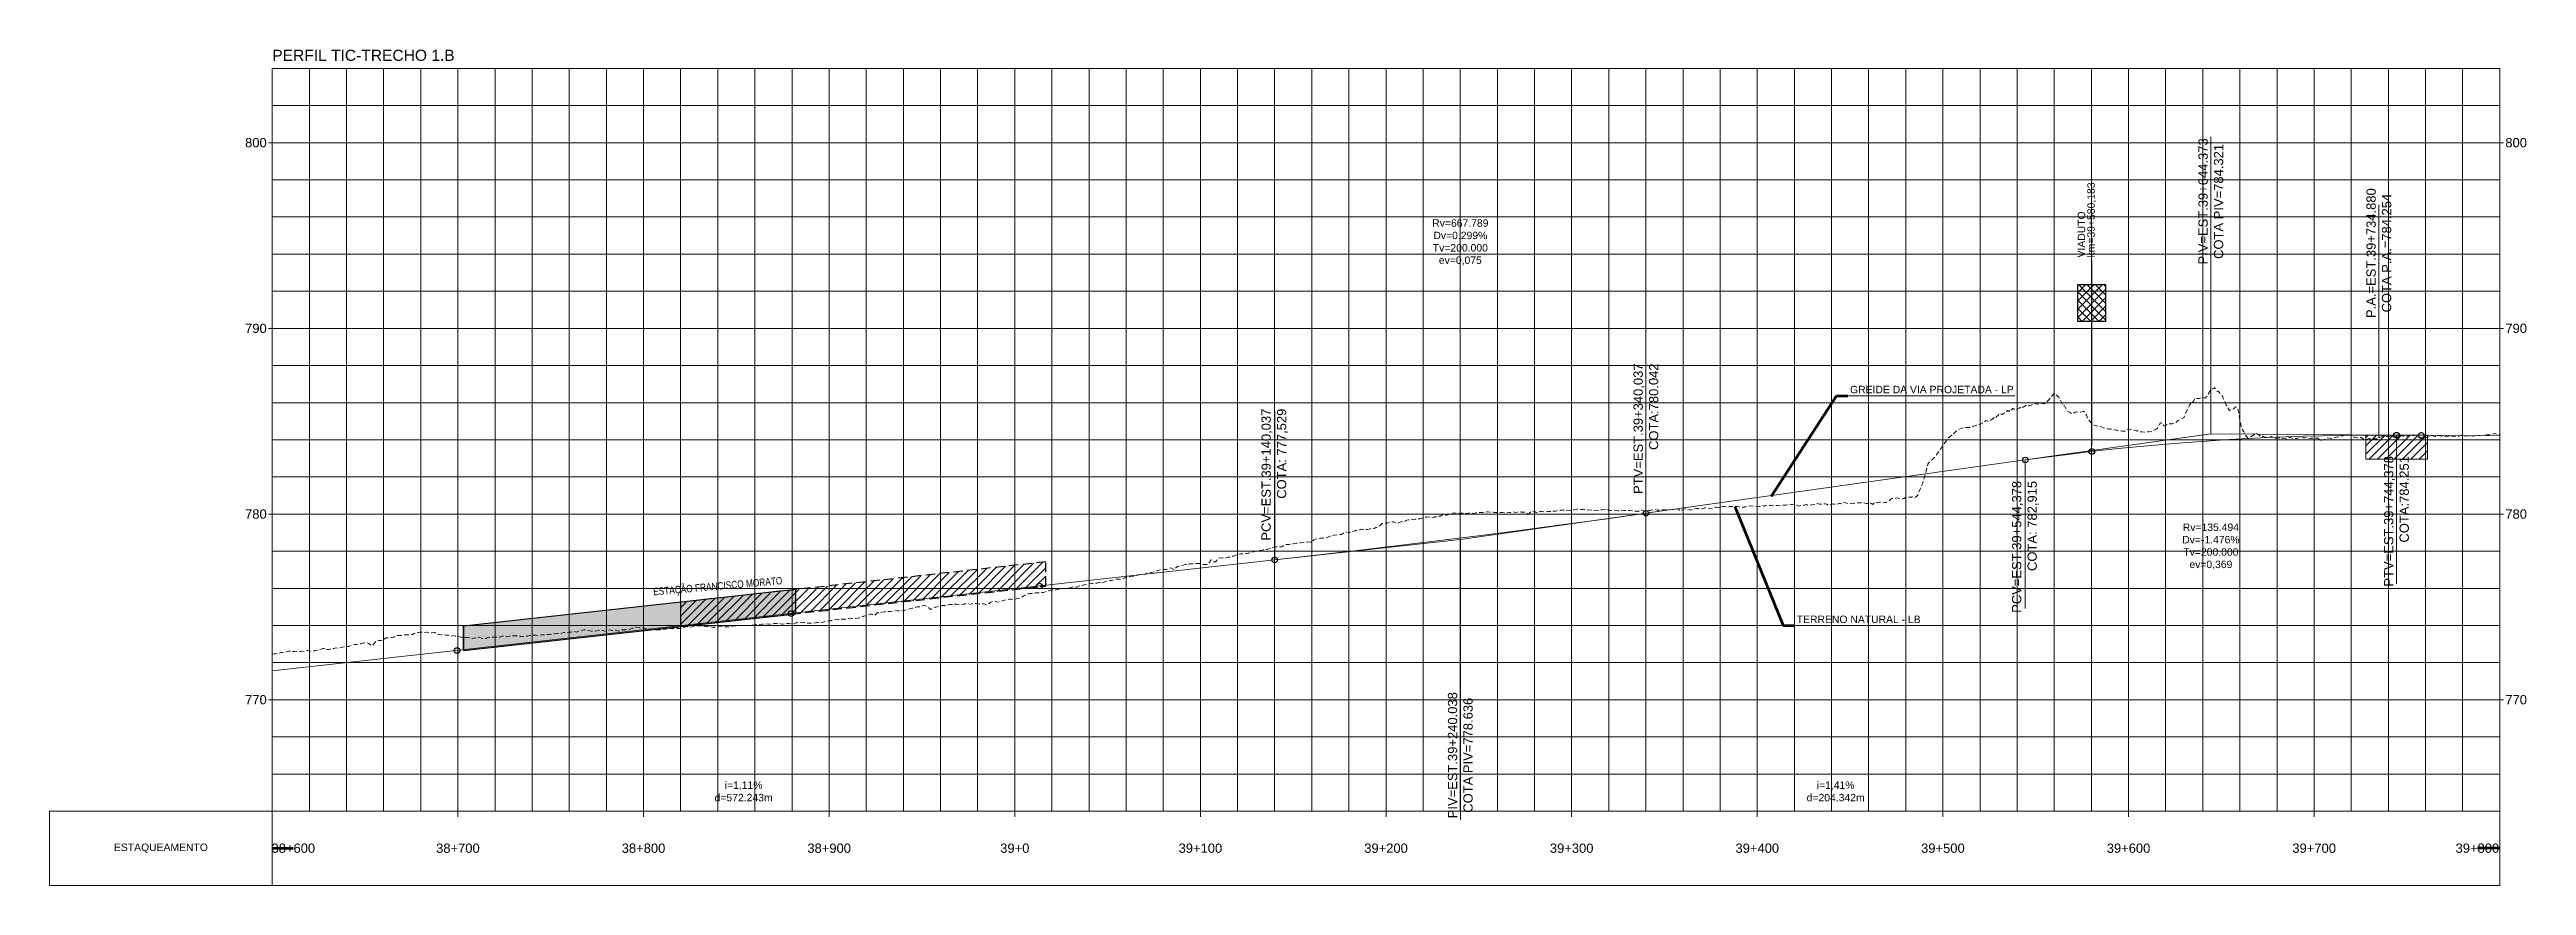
# Model space of a CAD drawing. Header units: metres. Extents: x 303118 to 359298, y 7408194 to 7460879.
# Drawn here: x 351564 to 352898, y 7420127 to 7420577 of the extents above; entities that cross this region are included whole.
import ezdxf

# ---------------------------------------------------------------- set-up
doc = ezdxf.new("R2010")
doc.units = ezdxf.units.M
doc.header["$LTSCALE"] = 10
doc.linetypes.add('DASHED', pattern=[0.75, 0.5, -0.25])
doc.linetypes.add('HIDDEN', pattern=[0.375, 0.25, -0.125])
for name, color, linetype in [('_comentarios', 2, 'Continuous'), ('U-VT-PERFIL', 4, 'Continuous'), ('U-VT-PLATAFORMA PROJETADA', 3, 'DASHED'), ('U-VT-PLATAFORMA-TXT', 3, 'Continuous'), ('U-VT-VIADUTO-EXISTENTE', 252, 'Continuous')]:
    doc.layers.add(name, color=color, linetype=linetype)
for name, color, linetype, lineweight in [('F-VT-CAIXA', 4, 'Continuous', 0), ('F-VT-ESTACA', 4, 'Continuous', 0), ('F-VT-GREIDE', 6, 'Continuous', 0), ('F-VT-MALHA', 8, 'Continuous', 0), ('F-VT-MALHA-MJR', 8, 'Continuous', 0), ('F-VT-NOTAVEL', 2, 'Continuous', 0), ('F-VT-OAE', 10, 'Continuous', 0), ('F-VT-REGUA', 4, 'Continuous', 0), ('F-VT-TERRENO', 90, 'HIDDEN', 0), ('F-VT-TITULO', 4, 'Continuous', 0), ('U-HZ-EIXO L7-V2', 220, 'L7-V2_LINE', 30)]:
    doc.layers.add(name, color=color, linetype=linetype, lineweight=lineweight)
doc.layers.add('U-VT-PLATAFORMA EXISTENTE', color=252, linetype='Continuous', transparency=0.5)
doc.styles.add('Arial', font='arial.ttf')
doc.styles.add('DIM', font='arial.ttf', dxfattribs={"width": 0.8})
doc.styles.add('R80', font='arial.ttf')
doc.styles.get("Standard").update_dxf_attribs({"font": 'arial.ttf'})
doc.linetypes.add('L7-V2_LINE', pattern='A,3.5,-0.25,["L7-V2",Standard,S=0.175,R=0,X=-0.05,Y=-0.1],-0.75', length=4.5)
doc.dimstyles.new('U-1_2000', dxfattribs={"dimscale": 2, "dimtxt": 1.5, "dimasz": 0.75, "dimexe": 0.75, "dimexo": 0.75, "dimgap": 0.25, "dimtad": 1, "dimzin": 4, "dimtxsty": 'DIM', "dimblk": 'ARCHTICK', "dimcen": 0.7, "dimdle": 0.75, "dimclrd": 256, "dimclre": 256, "dimclrt": 256, "dimaunit": 1, "dimadec": 3, "dimazin": 2, "dimtfac": 1, "dimtofl": 0, "dimtmove": 0, "dimatfit": 3, "dimldrblk": 'CLOSEDBLANK', "dimfxl": 0, "dimtolj": 1, "dimtzin": 0, "dimlwd": -1, "dimlwe": -1, "dimarcsym": 0})
pattern_1 = [(45, (0, 300), (-2.2450640303, 2.2450640303), [])]
pattern_2 = [(45, (4.7837, -12.9768), (-2.2450640303, 2.2450640303), [])]

msp = doc.modelspace()

# ---------------------------------------------------------------- texts
at = {"layer": 'F-VT-ESTACA', "color": 4, "linetype": 'Continuous', "lineweight": 0, "char_height": 5, "attachment_point": 8, "style": 'R80'}
for s, insert in [('38+600', (351695.41, 7420144.277)), ('38+700', (351784.083, 7420144.277)), ('38+800', (351884.083, 7420144.277)), ('38+900', (351984.083, 7420144.277)), ('39+0', (352084.083, 7420144.277)), ('39+100', (352184.083, 7420144.277)), ('39+200', (352284.083, 7420144.277)), ('39+300', (352384.083, 7420144.277)), ('39+400', (352484.083, 7420144.277)), ('39+500', (352584.083, 7420144.277)), ('39+600', (352684.083, 7420144.277)), ('39+700', (352784.083, 7420144.277)), ('39+800', (352872.014, 7420144.277))]:
    msp.add_mtext(s, dxfattribs=dict(at, insert=insert))
at = {"layer": 'F-VT-NOTAVEL', "color": 2, "linetype": 'Continuous', "lineweight": 0, "char_height": 5, "rotation": 90, "style": 'Arial'}
for s, insert, attachment_point in [('PIV=EST.39+644.373\\PCOTA PIV=784.321', (352728.456, 7420495.163), 5), ('P.A.=EST.39+734.880\\PCOTA P.A.=784.254', (352818.963, 7420467.317), 5), ('PTV=EST.39+340,037\\PCOTA:780.042', (352424.12, 7420407.896), 6), ('PCV=EST.39+140,037\\PCOTA: 777,529', (352224.12, 7420383.549), 6), ('PTV=EST.39+744,378\\PCOTA:784.251', (352828.461, 7420358.014), 6), ('PCV=EST.39+544,378\\PCOTA: 782,915', (352628.461, 7420344.656), 6), ('PIV=EST.39+240.038\\PCOTA PIV=778.636', (352324.12, 7420196.898), 5)]:
    msp.add_mtext(s, dxfattribs=dict(at, insert=insert, attachment_point=attachment_point))
at = {"layer": 'F-VT-NOTAVEL', "color": 2, "linetype": 'Continuous', "lineweight": 0, "char_height": 4, "style": 'Arial'}
for s, insert, attachment_point in [('Rv=667.789\\PDv=0.299%\\PTv=200.000\\Pev=0,075', (352324.122, 7420473.136), 5), ('GREIDE DA VIA PROJETADA - LP', (352534.07, 7420391.798), 7), ('Rv=135.494\\PDv=-1.476%\\PTv=200.000\\Pev=0,369', (352728.461, 7420309.317), 5), ('TERRENO NATURAL - LB', (352505.353, 7420268.047), 7), ('i=1,11%\\Pd=572.243m', (351937.998, 7420172.047), 8), ('i=1,41%\\Pd=204.342m', (352526.291, 7420172.047), 8)]:
    msp.add_mtext(s, dxfattribs=dict(at, insert=insert, attachment_point=attachment_point))
at = {"layer": 'F-VT-REGUA', "color": 4, "linetype": 'Continuous', "lineweight": 0, "char_height": 5, "style": 'Arial'}
for s, insert, attachment_point in [('800', (351681.083, 7420526.777), 6), ('{\\C256;800}', (352887.083, 7420526.777), 4), ('790', (351681.083, 7420426.777), 6), ('{\\C256;790}', (352887.083, 7420426.777), 4), ('780', (351681.083, 7420326.777), 6), ('{\\C256;780}', (352887.083, 7420326.777), 4), ('770', (351681.083, 7420226.777), 6), ('{\\C256;770}', (352887.083, 7420226.777), 4)]:
    msp.add_mtext(s, dxfattribs=dict(at, insert=insert, attachment_point=attachment_point))
at = {"layer": 'F-VT-TITULO', "color": 4, "linetype": 'Continuous', "lineweight": 0, "insert": (351684.083, 7420570.777), "char_height": 6, "attachment_point": 7, "style": 'Arial'}
msp.add_mtext('PERFIL TIC-TRECHO 1.B', dxfattribs=at)
at = {"layer": 'U-VT-PERFIL', "color": 4, "linetype": 'Continuous', "lineweight": -3, "insert": (351624.083, 7420146.777), "char_height": 4, "attachment_point": 5, "style": 'Arial'}
msp.add_mtext('{\\C4;ESTAQUEAMENTO}', dxfattribs=at)
at = {"layer": 'U-VT-PLATAFORMA-TXT', "style": 'DIM', "width": 0.8}
msp.add_text('ESTAÇÃO FRANCISCO MORATO', height=4, rotation=4.989168, dxfattribs=at).set_placement((351889.455, 7420282.976))
msp.add_text('ESTAÇÃO FRANCISCO MORATO', height=4, rotation=4.989168, dxfattribs=at).set_placement((351889.455, 7420282.976))
at = {"layer": 'U-VT-VIADUTO-EXISTENTE', "color": 2, "linetype": 'Continuous', "lineweight": -3, "char_height": 4, "rotation": 90, "style": 'Arial'}
for s, insert, attachment_point in [('{\\C2;km=39+580,183}', (352664.267, 7420464.987), 4), ('VIADUTO', (352660.767, 7420464.987), 7)]:
    msp.add_mtext(s, dxfattribs=dict(at, insert=insert, attachment_point=attachment_point))

# ---------------------------------------------------------------- blocks, each defined once
blk = doc.blocks.new('*U196')
at = {"layer": 'U-HZ-EIXO L7-V2'}
blk.add_line((352841.8, 7420369.2), (352841.8, 7420369.2), dxfattribs=at)
blk.add_circle((352841.8, 7420369.2), 1.5, dxfattribs=at)
blk = doc.blocks.new('*U216')
at = {"layer": 'U-HZ-EIXO L7-V2'}
blk.add_line((351783.6, 7420253.3), (351783.6, 7420253.3), dxfattribs=at)
blk.add_circle((351783.6, 7420253.3), 1.5, dxfattribs=at)
blk = doc.blocks.new('*U217')
at = {"layer": 'U-HZ-EIXO L7-V2'}
blk.add_line((351963.6, 7420273.2), (351963.6, 7420273.2), dxfattribs=at)
blk.add_circle((351963.6, 7420273.2), 1.5, dxfattribs=at)
blk = doc.blocks.new('*U218')
at = {"layer": 'U-HZ-EIXO L7-V2'}
blk.add_line((352097.4, 7420288), (352097.4, 7420288), dxfattribs=at)
blk.add_circle((352097.4, 7420288), 1.5, dxfattribs=at)
blk = doc.blocks.new('*U219')
at = {"layer": 'U-HZ-EIXO L7-V2'}
blk.add_line((352664.3, 7420360.5), (352664.3, 7420360.5), dxfattribs=at)
blk.add_circle((352664.3, 7420360.5), 1.5, dxfattribs=at)
blk = doc.blocks.new('AeccTickLine')
blk.add_line((0, -0.1524), (0, 0.1524))
blk = doc.blocks.new('AeccTickCircle')
blk.add_circle((0, 0), 0.305)
blk = doc.blocks.new('B-PF-VIADUTO-EXISTENTE')
at = {"layer": 'U-VT-VIADUTO-EXISTENTE'}
h = blk.add_hatch(dxfattribs=at)
h.set_pattern_fill('ANSI37', color=256)
h.paths.add_polyline_path([(-7.5, 70), (-7.5, 90), (7.5, 90), (7.5, 70)])
at = {"layer": 'U-VT-VIADUTO-EXISTENTE', "color": 2}
blk.add_lwpolyline([(-7.5, 70), (-7.5, 90), (7.5, 90), (7.5, 70)], close=True, dxfattribs=at)

# ---------------------------------------------------------------- hatches: boundary and pattern name
at = {"layer": 'F-VT-OAE'}
h = msp.add_hatch(dxfattribs=at)
h.set_pattern_fill('ANSI31', color=256)
h.set_pattern_definition(pattern_2)
h.paths.add_polyline_path([(352845.161, 7420356.283), (352828.867, 7420356.403), (352811.991, 7420356.277), (352811.991, 7420369.277), (352828.867, 7420369.403), (352845.161, 7420369.283)])
h = msp.add_hatch(dxfattribs=at)
h.set_pattern_fill('ANSI31', color=256)
h.set_pattern_definition(pattern_2)
h.paths.add_polyline_path([(352845.161, 7420356.283), (352828.867, 7420356.403), (352811.991, 7420356.277), (352811.991, 7420369.277), (352828.867, 7420369.403), (352845.161, 7420369.283)])
at = {"layer": 'U-VT-PLATAFORMA EXISTENTE'}
h = msp.add_hatch(color=256, dxfattribs=at)
h.dxf.hatch_style = 1
h.paths.add_polyline_path([(351966.094, 7420273.144), (351966.094, 7420286.144), (351787.013, 7420266.329), (351787.013, 7420253.329)])
h = msp.add_hatch(color=256, dxfattribs=at)
h.dxf.hatch_style = 1
h.paths.add_polyline_path([(351966.094, 7420273.144), (351966.094, 7420286.144), (351787.013, 7420266.329), (351787.013, 7420253.329)])
at = {"layer": 'U-VT-PLATAFORMA PROJETADA'}
h = msp.add_hatch(dxfattribs=at)
h.set_pattern_fill('ANSI31', color=256)
h.set_pattern_definition(pattern_1)
h.paths.add_polyline_path([(352100.764, 7420288.045), (352100.764, 7420301.045), (351904.004, 7420279.274), (351904.004, 7420266.274)])
h = msp.add_hatch(dxfattribs=at)
h.set_pattern_fill('ANSI31', color=256)
h.set_pattern_definition(pattern_1)
h.paths.add_polyline_path([(352100.764, 7420288.045), (352100.764, 7420301.045), (351904.004, 7420279.274), (351904.004, 7420266.274)])

# ---------------------------------------------------------------- linework, layer by layer
at = {"layer": 'F-VT-CAIXA', "color": 4, "linetype": 'Continuous', "lineweight": 0}
for p, q in [((351684.083, 7420166.777), (351684.083, 7420566.777)), ((351684.083, 7420566.777), (352884.083, 7420566.777)), ((352884.083, 7420166.777), (352884.083, 7420566.777)), ((351682.083, 7420526.777), (351684.083, 7420526.777)), ((352884.083, 7420526.777), (352886.083, 7420526.777)), ((351682.083, 7420426.777), (351684.083, 7420426.777)), ((352884.083, 7420426.777), (352886.083, 7420426.777)), ((351682.083, 7420326.777), (351684.083, 7420326.777)), ((352884.083, 7420326.777), (352886.083, 7420326.777)), ((351682.083, 7420226.777), (351684.083, 7420226.777)), ((352884.083, 7420226.777), (352886.083, 7420226.777))]:
    msp.add_line(p, q, dxfattribs=at)
for points in [[(351684.083, 7420126.777), (351684.083, 7420166.777), (351564.083, 7420166.777), (351564.083, 7420126.777)], [(351684.083, 7420126.777), (352884.083, 7420126.777), (352884.083, 7420166.777), (351684.083, 7420166.777)]]:
    msp.add_3dface(points, dxfattribs=at)
at = {"layer": 'F-VT-ESTACA', "color": 2, "linetype": 'Continuous', "lineweight": 0}
for p, q in [((351684.083, 7420166.777), (351684.083, 7420163.777)), ((351784.083, 7420166.777), (351784.083, 7420163.777)), ((351884.083, 7420166.777), (351884.083, 7420163.777)), ((351984.083, 7420166.777), (351984.083, 7420163.777)), ((352084.083, 7420166.777), (352084.083, 7420163.777)), ((352184.083, 7420166.777), (352184.083, 7420163.777)), ((352284.083, 7420166.777), (352284.083, 7420163.777)), ((352384.083, 7420166.777), (352384.083, 7420163.777)), ((352484.083, 7420166.777), (352484.083, 7420163.777)), ((352584.083, 7420166.777), (352584.083, 7420163.777)), ((352684.083, 7420166.777), (352684.083, 7420163.777)), ((352784.083, 7420166.777), (352784.083, 7420163.777)), ((352884.083, 7420166.777), (352884.083, 7420163.777))]:
    msp.add_line(p, q, dxfattribs=at)
at = {"layer": 'F-VT-GREIDE', "color": 6, "linetype": 'Continuous', "lineweight": 0}
for p, q in [((352728.459, 7420366.295), (352738.459, 7420366.926)), ((352738.459, 7420366.926), (352748.459, 7420367.483)), ((352748.459, 7420367.483), (352758.459, 7420367.966)), ((352758.459, 7420367.966), (352768.46, 7420368.376)), ((352768.46, 7420368.376), (352778.46, 7420368.712)), ((352778.46, 7420368.712), (352788.46, 7420368.974)), ((352788.46, 7420368.974), (352798.46, 7420369.162)), ((352798.46, 7420369.162), (352808.461, 7420369.276)), ((352808.461, 7420369.276), (352818.461, 7420369.317)), ((352818.461, 7420369.317), (352828.461, 7420369.284)), ((352828.461, 7420369.284), (352884.083, 7420368.894)), ((352424.12, 7420327.195), (352628.461, 7420355.926)), ((352628.461, 7420355.926), (352638.461, 7420357.295)), ((352638.461, 7420357.295), (352648.46, 7420358.59)), ((352648.46, 7420358.59), (352658.46, 7420359.811)), ((352658.46, 7420359.811), (352668.459, 7420360.959)), ((352668.459, 7420360.959), (352678.459, 7420362.033)), ((352678.459, 7420362.033), (352688.459, 7420363.033)), ((352688.459, 7420363.033), (352698.459, 7420363.959)), ((352698.459, 7420363.959), (352708.459, 7420364.811)), ((352708.459, 7420364.811), (352718.459, 7420365.59)), ((352718.459, 7420365.59), (352728.459, 7420366.295)), ((352401.898, 7420324.108), (352424.12, 7420327.195)), ((352313.01, 7420312.498), (352335.232, 7420315.29)), ((352335.232, 7420315.29), (352357.454, 7420318.155)), ((352357.454, 7420318.155), (352379.676, 7420321.095)), ((352379.676, 7420321.095), (352401.898, 7420324.108)), ((351684.083, 7420242.316), (352224.12, 7420302.071)), ((352224.12, 7420302.071), (352246.342, 7420304.567)), ((352246.342, 7420304.567), (352268.565, 7420307.136)), ((352268.565, 7420307.136), (352290.787, 7420309.78)), ((352290.787, 7420309.78), (352313.01, 7420312.498))]:
    msp.add_line(p, q, dxfattribs=at)
at = {"layer": 'F-VT-MALHA', "color": 8, "linetype": 'Continuous', "lineweight": 0}
for p, q in [((351684.083, 7420546.777), (352884.083, 7420546.777)), ((351684.083, 7420506.777), (352884.083, 7420506.777)), ((351684.083, 7420486.777), (352884.083, 7420486.777)), ((351684.083, 7420466.777), (352884.083, 7420466.777)), ((351684.083, 7420446.777), (352884.083, 7420446.777)), ((351684.083, 7420406.777), (352884.083, 7420406.777)), ((351684.083, 7420386.777), (352884.083, 7420386.777)), ((351684.083, 7420366.777), (352884.083, 7420366.777)), ((351684.083, 7420346.777), (352884.083, 7420346.777)), ((351684.083, 7420306.777), (352884.083, 7420306.777)), ((351684.083, 7420286.777), (352884.083, 7420286.777)), ((351684.083, 7420266.777), (352884.083, 7420266.777)), ((351684.083, 7420246.777), (352884.083, 7420246.777)), ((351684.083, 7420206.777), (352884.083, 7420206.777)), ((351684.083, 7420186.777), (352884.083, 7420186.777))]:
    msp.add_line(p, q, dxfattribs=at)
at = {"layer": 'F-VT-MALHA-MJR', "color": 8, "linetype": 'Continuous', "lineweight": 0}
for p, q in [((351684.083, 7420166.777), (351684.083, 7420566.777)), ((351704.083, 7420166.777), (351704.083, 7420566.777)), ((351724.083, 7420166.777), (351724.083, 7420566.777)), ((351744.083, 7420166.777), (351744.083, 7420566.777)), ((351764.083, 7420166.777), (351764.083, 7420566.777)), ((351784.083, 7420166.777), (351784.083, 7420566.777)), ((351804.083, 7420166.777), (351804.083, 7420566.777)), ((351824.083, 7420166.777), (351824.083, 7420566.777)), ((351844.083, 7420166.777), (351844.083, 7420566.777)), ((351864.083, 7420166.777), (351864.083, 7420566.777)), ((351884.083, 7420166.777), (351884.083, 7420566.777)), ((351904.083, 7420166.777), (351904.083, 7420566.777)), ((351924.083, 7420166.777), (351924.083, 7420566.777)), ((351944.083, 7420166.777), (351944.083, 7420566.777)), ((351964.083, 7420166.777), (351964.083, 7420566.777)), ((351984.083, 7420166.777), (351984.083, 7420566.777)), ((352004.083, 7420166.777), (352004.083, 7420566.777)), ((352024.083, 7420166.777), (352024.083, 7420566.777)), ((352044.083, 7420166.777), (352044.083, 7420566.777)), ((352064.083, 7420166.777), (352064.083, 7420566.777)), ((352084.083, 7420166.777), (352084.083, 7420566.777)), ((352104.083, 7420166.777), (352104.083, 7420566.777)), ((352124.083, 7420166.777), (352124.083, 7420566.777)), ((352144.083, 7420166.777), (352144.083, 7420566.777)), ((352164.083, 7420166.777), (352164.083, 7420566.777)), ((352184.083, 7420166.777), (352184.083, 7420566.777)), ((352204.083, 7420166.777), (352204.083, 7420566.777)), ((352224.083, 7420166.777), (352224.083, 7420566.777)), ((352244.083, 7420166.777), (352244.083, 7420566.777)), ((352264.083, 7420166.777), (352264.083, 7420566.777)), ((352284.083, 7420166.777), (352284.083, 7420566.777)), ((352304.083, 7420166.777), (352304.083, 7420566.777)), ((352324.083, 7420166.777), (352324.083, 7420566.777)), ((352344.083, 7420166.777), (352344.083, 7420566.777)), ((352364.083, 7420166.777), (352364.083, 7420566.777)), ((352384.083, 7420166.777), (352384.083, 7420566.777)), ((352404.083, 7420166.777), (352404.083, 7420566.777)), ((352424.083, 7420166.777), (352424.083, 7420566.777)), ((352444.083, 7420166.777), (352444.083, 7420566.777)), ((352464.083, 7420166.777), (352464.083, 7420566.777)), ((352484.083, 7420166.777), (352484.083, 7420566.777)), ((352504.083, 7420166.777), (352504.083, 7420566.777)), ((352524.083, 7420166.777), (352524.083, 7420566.777)), ((352544.083, 7420166.777), (352544.083, 7420566.777)), ((352564.083, 7420166.777), (352564.083, 7420566.777)), ((352584.083, 7420166.777), (352584.083, 7420566.777)), ((352604.083, 7420166.777), (352604.083, 7420566.777)), ((352624.083, 7420166.777), (352624.083, 7420566.777)), ((352644.083, 7420166.777), (352644.083, 7420566.777)), ((352664.083, 7420166.777), (352664.083, 7420566.777)), ((352684.083, 7420166.777), (352684.083, 7420566.777)), ((352704.083, 7420166.777), (352704.083, 7420566.777)), ((352724.083, 7420166.777), (352724.083, 7420566.777)), ((352744.083, 7420166.777), (352744.083, 7420566.777)), ((352764.083, 7420166.777), (352764.083, 7420566.777)), ((352784.083, 7420166.777), (352784.083, 7420566.777)), ((352804.083, 7420166.777), (352804.083, 7420566.777)), ((352824.083, 7420166.777), (352824.083, 7420566.777)), ((352844.083, 7420166.777), (352844.083, 7420566.777)), ((352864.083, 7420166.777), (352864.083, 7420566.777)), ((352884.083, 7420166.777), (352884.083, 7420566.777)), ((351684.083, 7420526.777), (352884.083, 7420526.777)), ((351684.083, 7420426.777), (352884.083, 7420426.777)), ((351684.083, 7420326.777), (352884.083, 7420326.777)), ((351684.083, 7420226.777), (352884.083, 7420226.777)), ((351684.083, 7420166.777), (352884.083, 7420166.777))]:
    msp.add_line(p, q, dxfattribs=at)
at = {"layer": 'F-VT-NOTAVEL', "color": 2, "linetype": 'Continuous', "lineweight": 0}
for p, q in [((352728.456, 7420369.985), (352728.456, 7420529.985)), ((352818.963, 7420369.317), (352818.963, 7420493.317)), ((352424.12, 7420327.195), (352424.12, 7420407.195)), ((352224.12, 7420302.071), (352224.12, 7420382.071)), ((352532.8, 7420390.528), (352622.8, 7420390.528)), ((352828.461, 7420369.284), (352828.461, 7420289.284)), ((352628.461, 7420355.926), (352628.461, 7420275.926)), ((352324.122, 7420313.136), (352324.12, 7420162.071)), ((352504.083, 7420266.777), (352574.083, 7420266.777))]:
    msp.add_line(p, q, dxfattribs=at)
at = {"layer": 'F-VT-NOTAVEL', "color": 8, "linetype": 'Continuous', "lineweight": 0}
for p, q in [((352628.461, 7420355.926), (352728.456, 7420369.985)), ((352728.456, 7420369.985), (352828.461, 7420369.284)), ((352324.122, 7420313.136), (352424.12, 7420327.195)), ((352224.12, 7420302.071), (352324.122, 7420313.136))]:
    msp.add_line(p, q, dxfattribs=at)
at = {"layer": 'F-VT-OAE'}
msp.add_lwpolyline([(352845.161, 7420356.283), (352828.867, 7420356.403), (352811.991, 7420356.277), (352811.991, 7420369.277), (352828.867, 7420369.403), (352845.161, 7420369.283), (352845.161, 7420356.283)], dxfattribs=at)
msp.add_lwpolyline([(352845.161, 7420356.283), (352828.867, 7420356.403), (352811.991, 7420356.277), (352811.991, 7420369.277), (352828.867, 7420369.403), (352845.161, 7420369.283), (352845.161, 7420356.283)], dxfattribs=at)
at = {"layer": 'F-VT-TERRENO', "color": 90, "linetype": 'HIDDEN', "lineweight": 0, "flags": 128}
msp.add_lwpolyline([(351684.083, 7420251.304), (351685.165, 7420251.556), (351685.204, 7420251.568), (351685.566, 7420251.541), (351686.427, 7420251.633), (351687.213, 7420251.716), (351688.91, 7420252.215), (351689.222, 7420252.188), (351689.599, 7420252.046), (351690.621, 7420252.26), (351691.232, 7420252.388), (351691.821, 7420252.57), (351693.241, 7420252.944), (351694.418, 7420253.012), (351694.814, 7420252.907), (351695.25, 7420252.79), (351696.254, 7420252.826), (351697.26, 7420252.907), (351698.475, 7420252.643), (351699.269, 7420252.756), (351699.927, 7420252.913), (351701.278, 7420252.724), (351702.907, 7420253.226), (351703.287, 7420253.326), (351705.129, 7420252.986), (351705.297, 7420253), (351705.436, 7420253.019), (351706.973, 7420253.144), (351707.278, 7420253.22), (351707.306, 7420253.201), (351709.113, 7420253.518), (351709.315, 7420253.665), (351710.947, 7420254.272), (351711.325, 7420254.392), (351712.787, 7420254.412), (351713.334, 7420253.915), (351714.624, 7420253.899), (351715.343, 7420254.009), (351716.458, 7420254.4), (351717.353, 7420254.324), (351718.296, 7420254.665), (351719.362, 7420254.588), (351720.135, 7420254.647), (351721.371, 7420255.01), (351721.972, 7420255.157), (351723.38, 7420255.424), (351723.812, 7420255.506), (351725.39, 7420255.547), (351725.646, 7420255.618), (351727.399, 7420256.386), (351727.481, 7420256.414), (351728.384, 7420256.475), (351729.408, 7420256.573), (351729.51, 7420256.582), (351731.416, 7420256.849), (351731.731, 7420256.83), (351733.424, 7420257.493), (351735.433, 7420257.484), (351736.16, 7420257.153), (351737.441, 7420255.877), (351738.381, 7420256.345), (351739.449, 7420257.792), (351740.595, 7420258.891), (351741.458, 7420258.704), (351742.811, 7420258.749), (351743.466, 7420258.977), (351745.031, 7420259.99), (351745.474, 7420260.197), (351747.242, 7420260.141), (351747.483, 7420260.199), (351749.461, 7420260.574), (351749.491, 7420260.576), (351749.777, 7420260.691), (351751.35, 7420261.325), (351751.5, 7420261.344), (351753.192, 7420261.398), (351753.51, 7420261.425), (351755.027, 7420261.781), (351755.519, 7420261.736), (351756.861, 7420261.812), (351757.528, 7420261.668), (351758.706, 7420261.769), (351759.543, 7420261.886), (351760.552, 7420262.377), (351761.551, 7420262.907), (351762.772, 7420263.069), (351763.56, 7420263.138), (351764.985, 7420263.197), (351765.568, 7420263.009), (351767.202, 7420263.133), (351767.576, 7420263.178), (351769.423, 7420262.758), (351769.585, 7420262.728), (351771.204, 7420262.919), (351771.561, 7420262.958), (351771.593, 7420262.958), (351773.395, 7420261.967), (351773.602, 7420261.887), (351775.229, 7420261.825), (351775.612, 7420261.727), (351777.07, 7420261.72), (351777.621, 7420261.598), (351778.906, 7420261.501), (351779.63, 7420261.485), (351780.74, 7420261.074), (351781.64, 7420261.33), (351782.579, 7420261.037), (351783.649, 7420261.11), (351784.417, 7420260.818), (351785.658, 7420260.415), (351786.254, 7420260.518), (351787.667, 7420260.3), (351788.095, 7420260.362), (351789.677, 7420260.332), (351789.929, 7420260.302), (351791.686, 7420259.711), (351791.763, 7420259.685), (351792.614, 7420259.908), (351793.605, 7420260.159), (351793.695, 7420260.177), (351795.44, 7420260.438), (351795.705, 7420260.376), (351797.274, 7420259.855), (351797.714, 7420259.805), (351799.114, 7420259.856), (351799.723, 7420260.142), (351800.951, 7420260.294), (351801.732, 7420260.348), (351802.785, 7420260.472), (351803.742, 7420260.534), (351805.751, 7420260.361), (351806.462, 7420260.406), (351807.76, 7420260.985), (351808.296, 7420261.064), (351809.77, 7420260.879), (351810.132, 7420260.634), (351811.779, 7420260.954), (351811.974, 7420261.041), (351813.788, 7420261.162), (351813.808, 7420261.167), (351814.012, 7420261.188), (351815.797, 7420261.26), (351815.984, 7420261.268), (351817.805, 7420260.847), (351818.194, 7420260.797), (351819.813, 7420260.95), (351821.822, 7420261.041), (351822.631, 7420261.319), (351823.83, 7420261.514), (351824.845, 7420261.478), (351825.838, 7420261.488), (351827.065, 7420261.377), (351827.847, 7420261.518), (351829.278, 7420261.777), (351829.855, 7420261.725), (351831.495, 7420261.904), (351831.863, 7420261.927), (351833.872, 7420261.956), (351835.434, 7420262.21), (351835.843, 7420262.268), (351835.88, 7420262.269), (351837.677, 7420262.503), (351837.89, 7420262.542), (351839.511, 7420262.519), (351839.899, 7420262.641), (351841.352, 7420262.949), (351841.908, 7420262.947), (351843.189, 7420262.941), (351843.917, 7420263.176), (351845.023, 7420263.257), (351845.927, 7420263.472), (351846.861, 7420263.459), (351847.936, 7420263.269), (351848.7, 7420263.591), (351849.945, 7420263.845), (351850.537, 7420264.054), (351851.954, 7420264.477), (351852.377, 7420264.372), (351853.964, 7420264.064), (351854.211, 7420264.04), (351855.973, 7420263.777), (351856.045, 7420263.77), (351857.888, 7420263.687), (351857.982, 7420263.672), (351859.722, 7420264.097), (351859.992, 7420264.177), (351861.556, 7420264.099), (351862.001, 7420264.029), (351863.397, 7420263.808), (351864.01, 7420263.91), (351865.234, 7420264.299), (351866.02, 7420264.377), (351867.068, 7420264.012), (351868.029, 7420264.149), (351868.906, 7420264.228), (351870.038, 7420263.839), (351870.745, 7420263.807), (351872.047, 7420264.245), (351872.579, 7420264.371), (351874.057, 7420264.48), (351874.414, 7420264.542), (351876.066, 7420264.646), (351876.256, 7420264.687), (351878.075, 7420265.372), (351878.09, 7420265.372), (351878.245, 7420265.419), (351880.085, 7420265.921), (351881.766, 7420265.708), (351882.094, 7420265.542), (351882.489, 7420265.597), (351884.103, 7420265.605), (351884.711, 7420265.426), (351886.112, 7420264.825), (351888.122, 7420264.661), (351889.143, 7420264.477), (351890.131, 7420264.166), (351891.365, 7420264.391), (351892.14, 7420264.498), (351892.784, 7420264.489), (351894.149, 7420264.619), (351895.797, 7420264.779), (351896.159, 7420264.928), (351898.018, 7420265.14), (351898.168, 7420265.123), (351898.292, 7420265.14), (351899.665, 7420265.177), (351900.135, 7420265.173), (351900.177, 7420265.161), (351900.228, 7420265.19), (351902.185, 7420265.325), (351902.449, 7420265.225), (351904.194, 7420265.192), (351905.641, 7420265.598), (351906.202, 7420265.816), (351906.879, 7420266.147), (351908.211, 7420266.137), (351909.099, 7420265.954), (351910.219, 7420266.076), (351911.148, 7420266.223), (351912.227, 7420266.629), (351913.529, 7420266.536), (351914.236, 7420266.359), (351914.822, 7420266.531), (351916.244, 7420266.409), (351917.959, 7420266.348), (351918.252, 7420266.285), (351920.179, 7420266.061), (351920.261, 7420266.044), (351920.328, 7420266.044), (351921.074, 7420265.956), (351922.17, 7420265.792), (351922.269, 7420265.766), (351922.389, 7420265.777), (351924.279, 7420266.117), (351924.611, 7420266.144), (351926.288, 7420266.204), (351928.297, 7420266.077), (351929.043, 7420266.14), (351930.307, 7420266.134), (351931.264, 7420266.273), (351932.316, 7420266.377), (351933.188, 7420266.594), (351934.325, 7420266.692), (351935.696, 7420266.877), (351936.334, 7420266.82), (351937.918, 7420266.835), (351938.344, 7420266.935), (351938.697, 7420266.824), (351940.353, 7420266.847), (351942.35, 7420266.975), (351942.478, 7420266.994), (351944.372, 7420267.187), (351946.048, 7420267.278), (351946.381, 7420267.315), (351947.884, 7420267.549), (351948.39, 7420267.573), (351949.718, 7420267.438), (351950.4, 7420267.628), (351951.557, 7420267.55), (351952.409, 7420267.538), (351953.395, 7420267.524), (351954.418, 7420267.845), (351955.229, 7420267.896), (351956.427, 7420267.908), (351957.066, 7420267.914), (351958.437, 7420267.554), (351958.906, 7420267.547), (351960.446, 7420267.777), (351960.74, 7420267.733), (351962.455, 7420267.851), (351962.575, 7420267.877), (351963.895, 7420267.662), (351964.464, 7420267.577), (351964.521, 7420267.589), (351966.473, 7420268.329), (351966.742, 7420268.283), (351968.481, 7420268.382), (351969.636, 7420268.278), (351969.923, 7420268.251), (351970.493, 7420268.415), (351971.757, 7420268.151), (351973.587, 7420267.969), (351974.512, 7420268.029), (351975.42, 7420267.997), (351976.522, 7420268.257), (351977.254, 7420268.468), (351978.532, 7420268.277), (351980.542, 7420268.577), (351980.922, 7420268.539), (351982.09, 7420268.87), (351982.552, 7420269.002), (351982.748, 7420268.97), (351984.563, 7420269.374), (351984.568, 7420269.377), (351984.616, 7420269.385), (351986.574, 7420269.687), (351986.792, 7420269.753), (351989.038, 7420270.035), (351990.594, 7420270.162), (351992.604, 7420270.221), (351993.518, 7420270.159), (351994.544, 7420270.454), (351994.614, 7420270.475), (351995.774, 7420270.635), (351996.626, 7420270.527), (351998.029, 7420270.556), (351998.637, 7420270.623), (352000.289, 7420270.97), (352000.648, 7420271.252), (352002.552, 7420271.704), (352002.66, 7420271.753), (352003.563, 7420272.036), (352004.565, 7420272.424), (352004.672, 7420272.442), (352006.377, 7420272.894), (352006.684, 7420272.941), (352006.998, 7420272.803), (352008.182, 7420272.277), (352008.698, 7420272.306), (352009.99, 7420273.596), (352010.712, 7420273.679), (352011.795, 7420273.799), (352013.597, 7420274.099), (352014.74, 7420274.226), (352015.402, 7420274.335), (352016.754, 7420274.258), (352017.21, 7420274.321), (352018.768, 7420274.621), (352019.012, 7420274.583), (352019.451, 7420274.637), (352020.783, 7420274.795), (352020.808, 7420274.792), (352021.015, 7420274.754), (352022.609, 7420274.558), (352022.798, 7420274.556), (352024.403, 7420274.855), (352024.814, 7420275.023), (352026.196, 7420275.452), (352026.829, 7420275.577), (352027.995, 7420275.866), (352028.845, 7420276.03), (352029.792, 7420276.306), (352030.86, 7420276.677), (352031.585, 7420276.785), (352031.905, 7420276.815), (352032.877, 7420276.905), (352033.373, 7420277.025), (352034.894, 7420277.477), (352035.165, 7420277.491), (352036.911, 7420276.99), (352036.949, 7420276.994), (352037.246, 7420276.712), (352038.927, 7420275.475), (352040.943, 7420276.588), (352041.484, 7420276.565), (352042.958, 7420277.077), (352043.797, 7420277.202), (352044.359, 7420277.359), (352044.975, 7420277.53), (352046.122, 7420277.563), (352046.992, 7420277.626), (352048.458, 7420277.877), (352049.009, 7420277.995), (352050.784, 7420278.201), (352051.027, 7420278.198), (352052.571, 7420278.254), (352052.988, 7420278.249), (352053.044, 7420278.258), (352054.764, 7420277.933), (352055.063, 7420277.977), (352056.546, 7420278.345), (352056.813, 7420278.351), (352057.082, 7420278.357), (352058.325, 7420278.447), (352059.101, 7420278.371), (352060.101, 7420278.175), (352061.119, 7420278.377), (352061.881, 7420278.603), (352063.138, 7420278.695), (352063.662, 7420278.629), (352065.157, 7420278.272), (352065.439, 7420278.275), (352067.176, 7420278.486), (352067.215, 7420278.477), (352067.514, 7420278.377), (352068.999, 7420277.955), (352069.194, 7420277.855), (352069.44, 7420278.035), (352070.783, 7420279.016), (352071.212, 7420279.353), (352072.567, 7420279.815), (352073.229, 7420279.781), (352074.357, 7420279.445), (352075.246, 7420279.28), (352076.146, 7420279.602), (352077.263, 7420280.064), (352077.931, 7420280.175), (352079.28, 7420280.55), (352081.297, 7420280.913), (352081.509, 7420280.919), (352082.068, 7420280.874), (352083.197, 7420280.783), (352083.313, 7420280.777), (352083.329, 7420280.783), (352085.328, 7420281.303), (352086.894, 7420281.633), (352087.344, 7420281.752), (352087.918, 7420282.047), (352089.359, 7420282.914), (352090.218, 7420283.473), (352091.375, 7420283.774), (352092.281, 7420284.052), (352093.39, 7420283.962), (352094.696, 7420284.245), (352094.805, 7420284.269), (352095.405, 7420284.293), (352097.087, 7420284.445), (352097.419, 7420284.432), (352097.682, 7420284.525), (352099.433, 7420284.467), (352100.005, 7420284.676), (352101.446, 7420285.236), (352103.103, 7420285.712), (352103.458, 7420285.716), (352103.906, 7420285.899), (352105.471, 7420285.991), (352106.186, 7420285.961), (352107.323, 7420286.164), (352107.484, 7420286.192), (352108.52, 7420286.58), (352109.495, 7420286.624), (352110.707, 7420286.858), (352111.506, 7420286.73), (352112.97, 7420286.786), (352113.518, 7420287.05), (352113.959, 7420287.131), (352115.529, 7420287.677), (352117.482, 7420287.386), (352117.54, 7420287.395), (352118.006, 7420287.539), (352119.398, 7420288.215), (352119.553, 7420288.196), (352119.951, 7420288.305), (352121.224, 7420288.646), (352121.564, 7420288.663), (352123.575, 7420289.068), (352124.867, 7420289.584), (352125.586, 7420289.398), (352126.693, 7420289.442), (352127.597, 7420289.577), (352128.518, 7420289.623), (352129.608, 7420289.857), (352130.338, 7420289.977), (352131.619, 7420289.977), (352132.162, 7420290.085), (352132.578, 7420290.213), (352133.63, 7420290.537), (352133.996, 7420290.723), (352135.64, 7420290.928), (352135.826, 7420290.914), (352137.649, 7420291.576), (352137.657, 7420291.578), (352137.736, 7420291.581), (352139.495, 7420291.71), (352139.659, 7420291.713), (352139.858, 7420291.717), (352141.669, 7420291.671), (352142.086, 7420291.826), (352143.679, 7420292.563), (352144.992, 7420292.973), (352145.206, 7420292.982), (352145.688, 7420293.002), (352146.522, 7420293.16), (352147.697, 7420293.277), (352149.705, 7420293.777), (352150.518, 7420294.06), (352151.714, 7420294.218), (352153.145, 7420294.335), (352153.722, 7420294.277), (352155.357, 7420295.091), (352155.731, 7420295.21), (352156.044, 7420295.199), (352157.74, 7420295.236), (352157.833, 7420295.261), (352159.67, 7420295.758), (352159.747, 7420295.777), (352159.754, 7420295.78), (352161.754, 7420296.659), (352163.446, 7420296.815), (352163.76, 7420296.877), (352164.131, 7420296.859), (352165.767, 7420296.926), (352167.152, 7420297.398), (352167.774, 7420297.778), (352168.508, 7420297.567), (352169.78, 7420296.913), (352170.461, 7420297.411), (352170.701, 7420297.587), (352171.787, 7420298.579), (352172.711, 7420298.777), (352173.793, 7420299.067), (352175.062, 7420299.347), (352175.799, 7420299.542), (352177.247, 7420299.638), (352177.805, 7420299.777), (352178.28, 7420299.943), (352179.811, 7420299.984), (352181.618, 7420300.208), (352181.826, 7420300.215), (352182.003, 7420300.168), (352183.833, 7420300.077), (352183.857, 7420300.083), (352184.173, 7420299.992), (352185.72, 7420299.619), (352185.839, 7420299.635), (352187.845, 7420299.609), (352188.165, 7420299.844), (352189.852, 7420302.086), (352191.288, 7420301.061), (352191.858, 7420300.93), (352192.526, 7420301.477), (352193.864, 7420303.183), (352194.712, 7420303.039), (352195.87, 7420303.16), (352196.857, 7420303.118), (352197.876, 7420303.13), (352199.072, 7420303.498), (352199.882, 7420303.637), (352201.258, 7420304.077), (352201.888, 7420304.077), (352202.425, 7420304.318), (352203.894, 7420304.898), (352205.619, 7420305.321), (352205.901, 7420305.351), (352207.804, 7420305.462), (352207.907, 7420305.473), (352207.994, 7420305.468), (352209.121, 7420305.598), (352209.856, 7420305.666), (352209.913, 7420305.683), (352211.92, 7420306.2), (352212.166, 7420306.202), (352213.927, 7420306.86), (352215.427, 7420307.05), (352215.934, 7420307.141), (352216.529, 7420307.218), (352217.941, 7420307.465), (352218.716, 7420307.677), (352219.948, 7420307.677), (352220.997, 7420307.991), (352221.955, 7420308.174), (352223.078, 7420308.837), (352223.962, 7420309.156), (352225.969, 7420309.181), (352226.568, 7420309.217), (352227.975, 7420309.228), (352229.627, 7420310.147), (352229.982, 7420310.296), (352230.285, 7420310.392), (352231.989, 7420310.477), (352233.99, 7420310.677), (352233.996, 7420310.677), (352234.066, 7420310.695), (352235.856, 7420311.141), (352236.003, 7420311.201), (352237.718, 7420311.306), (352238.01, 7420311.277), (352239.574, 7420311.511), (352240.017, 7420311.625), (352241.429, 7420311.707), (352242.024, 7420311.773), (352243.289, 7420311.599), (352244.031, 7420311.855), (352245.147, 7420312.855), (352246.038, 7420313.317), (352247.001, 7420313.529), (352248.045, 7420313.533), (352248.859, 7420313.821), (352250.051, 7420313.793), (352250.719, 7420313.777), (352252.058, 7420313.961), (352252.574, 7420314.134), (352254.065, 7420314.877), (352254.43, 7420314.823), (352256.072, 7420315.371), (352256.292, 7420315.422), (352258.079, 7420315.555), (352258.146, 7420315.554), (352258.963, 7420315.709), (352260.086, 7420315.868), (352261.862, 7420317.006), (352262.092, 7420317.128), (352262.361, 7420317.191), (352264.098, 7420316.88), (352264.138, 7420316.879), (352264.547, 7420316.867), (352266.104, 7420317.462), (352267.431, 7420317.838), (352267.525, 7420317.85), (352268.11, 7420317.922), (352268.908, 7420318.177), (352270.116, 7420318.343), (352270.912, 7420318.571), (352271.095, 7420318.624), (352272.123, 7420318.355), (352272.996, 7420318.516), (352274.129, 7420318.421), (352274.299, 7420318.483), (352275.462, 7420318.908), (352276.135, 7420319.185), (352277.654, 7420319.053), (352277.686, 7420319.068), (352278.142, 7420319.277), (352278.555, 7420319.51), (352280.148, 7420319.976), (352281.073, 7420320.792), (352282.043, 7420321.647), (352282.165, 7420321.677), (352282.267, 7420321.667), (352283.435, 7420321.804), (352284.172, 7420321.816), (352284.242, 7420321.898), (352284.46, 7420321.963), (352286.179, 7420322.477), (352286.435, 7420322.401), (352287.847, 7420322.62), (352288.187, 7420322.672), (352288.638, 7420322.337), (352290.194, 7420321.681), (352290.84, 7420322.049), (352291.235, 7420322.22), (352292.202, 7420322.638), (352293.055, 7420322.795), (352294.21, 7420322.85), (352294.622, 7420323.076), (352295.269, 7420323.43), (352296.219, 7420323.649), (352297.488, 7420323.814), (352298.009, 7420323.858), (352298.227, 7420323.877), (352299.72, 7420324.077), (352300.237, 7420324.077), (352301.396, 7420324.193), (352302.246, 7420324.277), (352304.188, 7420324.953), (352304.256, 7420324.962), (352304.783, 7420325.08), (352304.842, 7420325.094), (352306.128, 7420325.197), (352306.268, 7420325.201), (352307.952, 7420325.253), (352308.17, 7420325.212), (352308.279, 7420325.191), (352309.763, 7420324.967), (352310.292, 7420325.238), (352311.557, 7420325.258), (352311.572, 7420325.258), (352312.305, 7420325.593), (352313.38, 7420325.711), (352314.319, 7420326.437), (352314.944, 7420326.424), (352315.186, 7420326.419), (352316.334, 7420326.141), (352316.982, 7420326.209), (352318.331, 7420326.802), (352318.349, 7420326.81), (352318.778, 7420326.935), (352320.365, 7420327.484), (352321.718, 7420327.284), (352322.183, 7420327.217), (352322.359, 7420327.153), (352322.382, 7420327.169), (352324.14, 7420327.187), (352324.4, 7420327.233), (352325.105, 7420327.29), (352325.923, 7420327.355), (352326.419, 7420327.422), (352327.699, 7420327.15), (352328.493, 7420327.341), (352329.467, 7420327.575), (352330.459, 7420327.365), (352331.235, 7420327.162), (352331.88, 7420327.321), (352332.481, 7420327.471), (352332.999, 7420327.6), (352334.504, 7420327.634), (352335.267, 7420327.614), (352336.358, 7420327.586), (352336.529, 7420327.574), (352336.561, 7420327.579), (352338.553, 7420327.927), (352338.654, 7420327.945), (352338.958, 7420327.997), (352340.578, 7420327.877), (352341.388, 7420327.857), (352342.041, 7420327.76), (352342.605, 7420327.678), (352343.83, 7420327.619), (352344.634, 7420327.613), (352345.428, 7420327.647), (352346.664, 7420327.702), (352348.343, 7420327.447), (352348.641, 7420327.385), (352348.695, 7420327.409), (352348.815, 7420327.425), (352350.359, 7420327.642), (352350.731, 7420327.585), (352352.071, 7420327.977), (352352.768, 7420327.977), (352353.777, 7420327.68), (352354.808, 7420327.8), (352355.482, 7420328.077), (352355.589, 7420328.058), (352356.85, 7420327.835), (352357.174, 7420327.793), (352358.729, 7420327.869), (352358.865, 7420327.883), (352358.893, 7420327.884), (352358.976, 7420327.838), (352360.553, 7420326.979), (352360.939, 7420326.975), (352362.236, 7420328.041), (352362.364, 7420328.062), (352362.988, 7420328.167), (352363.908, 7420328.277), (352365.039, 7420327.6), (352365.581, 7420327.436), (352365.751, 7420327.526), (352367.093, 7420328.239), (352367.25, 7420328.239), (352367.911, 7420328.118), (352369.138, 7420327.893), (352369.147, 7420327.891), (352369.54, 7420327.934), (352371.207, 7420328.177), (352373.267, 7420328.277), (352374.285, 7420328.327), (352375.041, 7420328.363), (352375.33, 7420328.367), (352376.126, 7420328.57), (352377.131, 7420328.877), (352377.4, 7420328.828), (352378.77, 7420328.842), (352379.432, 7420329.01), (352379.47, 7420329.02), (352380.398, 7420328.675), (352381.549, 7420328.746), (352382.018, 7420328.932), (352383.628, 7420328.578), (352383.637, 7420328.577), (352383.669, 7420328.587), (352384.579, 7420328.855), (352385.257, 7420329.055), (352385.713, 7420329.247), (352386.865, 7420329.401), (352387.801, 7420329.352), (352388.471, 7420329.253), (352389.726, 7420329.301), (352389.891, 7420329.308), (352390.074, 7420329.351), (352390.661, 7420329.267), (352391.987, 7420329.038), (352394.873, 7420328.95), (352395.686, 7420328.924), (352396.185, 7420328.751), (352397.192, 7420328.829), (352398.292, 7420328.794), (352399.601, 7420328.815), (352400.02, 7420328.981), (352400.404, 7420329.134), (352401.172, 7420329.26), (352402.524, 7420329.567), (352402.742, 7420329.513), (352403.368, 7420329.279), (352404.316, 7420328.77), (352404.645, 7420328.803), (352405.167, 7420328.731), (352405.334, 7420328.71), (352406.774, 7420328.649), (352407.44, 7420328.871), (352408.906, 7420328.514), (352409.26, 7420328.494), (352410.314, 7420328.671), (352411.04, 7420328.797), (352412.143, 7420328.628), (352413.188, 7420328.677), (352414.863, 7420328.677), (352415.203, 7420328.647), (352415.332, 7420328.652), (352415.461, 7420328.675), (352415.629, 7420328.705), (352417.485, 7420328.467), (352419.245, 7420328.322), (352419.639, 7420328.236), (352419.806, 7420328.377), (352420.226, 7420328.432), (352420.608, 7420328.446), (352421.342, 7420328.471), (352421.803, 7420328.878), (352422.937, 7420328.525), (352423.975, 7420328.587), (352425.39, 7420328.607), (352425.755, 7420328.662), (352425.921, 7420328.688), (352426.15, 7420328.783), (352428.337, 7420329.189), (352428.962, 7420329.248), (352430.378, 7420328.824), (352430.523, 7420328.792), (352430.637, 7420328.788), (352430.902, 7420328.832), (352432.717, 7420329.132), (352433.495, 7420329.013), (352434.914, 7420329.265), (352435.203, 7420329.251), (352436.049, 7420329.174), (352437.123, 7420329.077), (352438.864, 7420329.313), (352439.341, 7420329.22), (352439.51, 7420329.339), (352439.865, 7420329.401), (352441.014, 7420329.575), (352441.196, 7420329.543), (352441.562, 7420329.477), (352442.508, 7420328.461), (352443.797, 7420329.15), (352444, 7420329.486), (352444.408, 7420329.477), (352446.028, 7420329.549), (352446.343, 7420329.45), (352447.674, 7420329.037), (352448.272, 7420328.916), (352448.837, 7420329.003), (352449.948, 7420329.658), (352450.523, 7420329.61), (352451.432, 7420329.856), (352451.49, 7420329.856), (352452.786, 7420329.861), (352452.909, 7420329.861), (352453.141, 7420329.815), (352454.391, 7420329.594), (352455.057, 7420329.837), (352455.87, 7420330.134), (352456.637, 7420330.051), (352457.334, 7420329.976), (352457.344, 7420329.979), (352457.362, 7420329.966), (352459.618, 7420329.681), (352461.485, 7420330.422), (352461.754, 7420330.451), (352461.784, 7420330.463), (352461.904, 7420330.508), (352463.219, 7420330.265), (352464.214, 7420330.421), (352465.504, 7420330.789), (352466.525, 7420330.827), (352466.932, 7420330.7), (352467.615, 7420330.489), (352468.853, 7420330.871), (352469.073, 7420330.949), (352469.442, 7420330.927), (352471.179, 7420330.822), (352472.079, 7420330.883), (352473.32, 7420330.969), (352473.442, 7420330.935), (352473.518, 7420330.956), (352474.895, 7420330.46), (352475.872, 7420330.444), (352476.348, 7420330.457), (352477.116, 7420330.583), (352477.226, 7420330.604), (352477.799, 7420330.714), (352478.235, 7420330.918), (352479.249, 7420330.923), (352480.612, 7420331.21), (352480.701, 7420331.266), (352480.84, 7420331.201), (352482.373, 7420331.014), (352482.988, 7420330.945), (352484.491, 7420330.963), (352485.028, 7420330.866), (352485.384, 7420330.925), (352486.474, 7420331.423), (352487.52, 7420331.177), (352487.788, 7420331.114), (352487.92, 7420331.061), (352488.111, 7420331.144), (352489.358, 7420331.648), (352490.214, 7420331.577), (352490.797, 7420331.409), (352491.645, 7420331.341), (352492.637, 7420331.261), (352492.667, 7420331.263), (352495.081, 7420331.372), (352495.141, 7420331.37), (352496.54, 7420331.239), (352497.533, 7420331.423), (352497.814, 7420331.51), (352497.975, 7420331.559), (352498.581, 7420331.492), (352499.406, 7420331.523), (352500.01, 7420331.757), (352500.839, 7420331.943), (352501.977, 7420332.039), (352502.488, 7420331.932), (352502.961, 7420331.871), (352503.964, 7420331.74), (352504.983, 7420331.527), (352505.314, 7420331.551), (352506.553, 7420331.078), (352507.49, 7420331.443), (352508.108, 7420331.511), (352508.624, 7420331.567), (352509.411, 7420331.629), (352510.022, 7420331.72), (352510.837, 7420331.777), (352511.881, 7420331.558), (352512.558, 7420331.644), (352513.255, 7420331.732), (352515.108, 7420331.977), (352515.109, 7420331.977), (352515.11, 7420331.978), (352516.531, 7420332.501), (352517.68, 7420332.196), (352517.954, 7420332.167), (352518.293, 7420332.153), (352518.402, 7420332.159), (352520.274, 7420332.267), (352520.796, 7420332.357), (352521.427, 7420332.067), (352522.219, 7420331.602), (352522.871, 7420331.861), (352523.549, 7420332.026), (352524.542, 7420332.269), (352525.053, 7420332.194), (352525.493, 7420332.191), (352526.472, 7420331.926), (352527.611, 7420332.259), (352528.13, 7420332.547), (352528.696, 7420332.451), (352529.311, 7420332.355), (352530.659, 7420332.998), (352530.732, 7420332.91), (352530.796, 7420332.982), (352531.822, 7420332.784), (352533.457, 7420332.427), (352533.674, 7420332.42), (352533.843, 7420332.41), (352534.975, 7420332.347), (352536.162, 7420332.448), (352536.391, 7420332.594), (352536.643, 7420332.595), (352538.873, 7420332.902), (352538.99, 7420332.901), (352539.608, 7420332.897), (352541.612, 7420332.746), (352542.522, 7420332.445), (352544.137, 7420332.523), (352544.361, 7420332.536), (352544.883, 7420332.884), (352545.421, 7420332.56), (352546.301, 7420331.877), (352547.153, 7420332.718), (352547.717, 7420333.216), (352548.297, 7420332.908), (352549.284, 7420333.036), (352549.946, 7420333.129), (352551.136, 7420333.382), (352552.775, 7420333.035), (352553.369, 7420333.056), (352553.965, 7420333.203), (352554.431, 7420333.351), (352554.785, 7420333.465), (352555.628, 7420334.385), (352556.204, 7420334.917), (352556.76, 7420335.117), (352558.498, 7420335.302), (352559.541, 7420335.45), (352559.578, 7420335.44), (352561.402, 7420334.966), (352561.857, 7420335.113), (352562.285, 7420335.039), (352563.273, 7420335.231), (352564.318, 7420336.025), (352564.725, 7420336.041), (352565.03, 7420336.053), (352566.102, 7420335.858), (352567.283, 7420335.977), (352567.519, 7420336.245), (352567.733, 7420335.962), (352568.938, 7420335.7), (352569.872, 7420336.286), (352570.266, 7420336.532), (352570.438, 7420336.832), (352571.745, 7420339.915), (352573.102, 7420343.089), (352573.28, 7420343.718), (352575.019, 7420349.921), (352575.756, 7420352.544), (352576.021, 7420353.659), (352576.331, 7420354.112), (352577.442, 7420355.657), (352578.393, 7420356.243), (352578.863, 7420356.622), (352579.408, 7420357.139), (352580.166, 7420358.107), (352581.015, 7420359.196), (352582.525, 7420361.307), (352583.609, 7420363.064), (352584.54, 7420364.428), (352585.313, 7420365.454), (352585.672, 7420365.93), (352585.962, 7420366.314), (352586.195, 7420366.573), (352587.385, 7420368.271), (352588.767, 7420369.174), (352588.807, 7420369.191), (352588.857, 7420369.24), (352590.461, 7420370.717), (352591.319, 7420371.512), (352591.656, 7420371.664), (352592.089, 7420371.921), (352593.081, 7420372.568), (352593.85, 7420372.909), (352595.344, 7420373.218), (352595.608, 7420373.248), (352596.376, 7420373.334), (352597.359, 7420373.442), (352598.663, 7420373.495), (352598.79, 7420373.554), (352598.886, 7420373.557), (352600.219, 7420374.091), (352600.755, 7420374.193), (352601.38, 7420374.308), (352602.016, 7420374.503), (352603.853, 7420375.229), (352604.506, 7420375.328), (352605.405, 7420375.714), (352605.902, 7420376.599), (352605.939, 7420376.665), (352606.324, 7420376.56), (352607.378, 7420377.26), (352608.778, 7420376.632), (352608.87, 7420376.629), (352611.049, 7420378.185), (352611.222, 7420378.303), (352611.682, 7420378.879), (352612.358, 7420378.457), (352613.122, 7420379.548), (352613.642, 7420379.605), (352614.562, 7420381.074), (352615.913, 7420380.417), (352616.002, 7420380.521), (352616.062, 7420380.53), (352616.196, 7420380.583), (352616.374, 7420380.642), (352618.466, 7420382.058), (352618.888, 7420382.601), (352619.526, 7420382.012), (352620.333, 7420383.016), (352620.864, 7420382.756), (352621.343, 7420383.322), (352621.779, 7420383.81), (352623.208, 7420382.746), (352623.227, 7420382.763), (352623.24, 7420382.765), (352623.297, 7420382.784), (352625.618, 7420384.043), (352626.124, 7420384.776), (352626.49, 7420384.549), (352626.926, 7420384.253), (352627.578, 7420384.573), (352627.979, 7420384.66), (352629.032, 7420385.606), (352630.327, 7420385.078), (352630.742, 7420385.092), (352631.637, 7420385.524), (352632.665, 7420385.933), (352633.394, 7420386.49), (352634.622, 7420385.998), (352634.854, 7420386.031), (352634.992, 7420386.032), (352636.316, 7420386.721), (352636.784, 7420386.548), (352637.32, 7420386.306), (352638.576, 7420386.197), (352639.629, 7420386.811), (352640.708, 7420387.882), (352641.931, 7420389.263), (352641.934, 7420389.266), (352644.219, 7420391.93), (352646.228, 7420389.839), (352646.504, 7420389.718), (352646.583, 7420389.747), (352646.725, 7420389.432), (352647.078, 7420388.818), (352648.062, 7420387.034), (352648.78, 7420385.05), (352649.543, 7420384.992), (352650.971, 7420382.379), (352651.052, 7420382.242), (352651.146, 7420382.177), (352652.225, 7420381.583), (352653.31, 7420380.954), (352653.983, 7420380.86), (352655.295, 7420381.647), (352655.468, 7420381.708), (352655.557, 7420381.721), (352655.833, 7420381.823), (352657.372, 7420381.657), (352657.802, 7420381.594), (352659.732, 7420382.106), (352659.933, 7420382.124), (352660.033, 7420382.072), (352661.428, 7420380.034), (352662.269, 7420377.683), (352662.519, 7420377.419), (352664.306, 7420375.509), (352664.43, 7420375.573), (352664.489, 7420375.379), (352664.656, 7420375.217), (352666.703, 7420374.285), (352667.666, 7420374.193), (352668.836, 7420374.077), (352668.908, 7420374.065), (352668.935, 7420374.067), (352668.994, 7420374.03), (352670.445, 7420373.268), (352671.106, 7420373.008), (352672.813, 7420372.727), (352672.885, 7420372.715), (352673.3, 7420372.677), (352673.831, 7420372.58), (352674.982, 7420372.415), (352675.486, 7420372.277), (352676.504, 7420372.138), (352677.674, 7420371.9), (352677.96, 7420371.881), (352678.024, 7420371.877), (352678.845, 7420371.716), (352679.846, 7420371.655), (352680.576, 7420371.51), (352682.015, 7420371.493), (352683.107, 7420372.034), (352684.024, 7420372.492), (352684.177, 7420372.554), (352686.336, 7420371.933), (352687.214, 7420371.884), (352688.254, 7420371.555), (352688.493, 7420371.482), (352688.757, 7420371.72), (352689.436, 7420371.277), (352690.636, 7420371.125), (352691.39, 7420371.066), (352692.778, 7420370.877), (352693.398, 7420370.996), (352693.401, 7420370.996), (352694.911, 7420371.098), (352695.084, 7420371.15), (352697.04, 7420371.637), (352698.18, 7420372.191), (352698.548, 7420372.348), (352699.166, 7420372.617), (352699.638, 7420373.112), (352700.996, 7420375.574), (352701.21, 7420375.923), (352701.284, 7420375.926), (352701.439, 7420375.945), (352703.405, 7420374.217), (352703.695, 7420374.372), (352704.354, 7420374.726), (352705.517, 7420375.424), (352705.939, 7420375.437), (352707.215, 7420375.397), (352707.524, 7420375.314), (352707.626, 7420375.39), (352708.842, 7420375.775), (352709.728, 7420376.056), (352710.698, 7420377.103), (352711.824, 7420377.472), (352712.294, 7420377.895), (352713.794, 7420378.775), (352713.89, 7420378.849), (352713.92, 7420378.858), (352713.978, 7420378.918), (352713.99, 7420378.945), (352716.006, 7420383.638), (352717.1, 7420385.671), (352718.093, 7420387.331), (352718.709, 7420387.032), (352719.137, 7420387.675), (352720.174, 7420389.258), (352720.87, 7420389.111), (352722.253, 7420388.988), (352723.57, 7420389.634), (352724.284, 7420389.457), (352724.332, 7420389.445), (352725.203, 7420389.118), (352726.403, 7420390.277), (352728.471, 7420393.971), (352728.474, 7420393.976), (352729.431, 7420394.21), (352730.117, 7420394.387), (352730.538, 7420394.928), (352731.77, 7420392.924), (352732.598, 7420392.779), (352733.976, 7420391.143), (352734.578, 7420390.538), (352734.658, 7420390.456), (352735.072, 7420389.22), (352736.71, 7420385.517), (352736.741, 7420385.43), (352736.874, 7420385.314), (352738.409, 7420382.57), (352738.763, 7420382.552), (352739.331, 7420383.024), (352739.725, 7420383.146), (352740.811, 7420383.46), (352741.758, 7420384.514), (352742.857, 7420384.108), (352744.553, 7420375.105), (352744.872, 7420373.326), (352744.902, 7420373.156), (352746.256, 7420371.019), (352746.826, 7420369.985), (352746.942, 7420369.618), (352748.529, 7420367.555), (352748.983, 7420368.004), (352750.019, 7420368.471), (352750.235, 7420368.569), (352751.02, 7420369.06), (352751.953, 7420369.552), (352753.055, 7420370.263), (352753.67, 7420369.842), (352755.09, 7420368.625), (352755.166, 7420368.619), (352757.11, 7420368.477), (352757.119, 7420368.474), (352757.126, 7420368.474), (352757.168, 7420368.458), (352758.866, 7420367.802), (352759.54, 7420368.007), (352760.313, 7420368.305), (352761.173, 7420368.631), (352761.946, 7420367.971), (352763.196, 7420367.477), (352763.706, 7420367.578), (352764.112, 7420367.658), (352765.217, 7420367.815), (352766.691, 7420367.658), (352767.1, 7420367.546), (352767.238, 7420367.507), (352769.035, 7420367.366), (352769.255, 7420367.462), (352769.423, 7420367.485), (352770.494, 7420367.874), (352770.689, 7420367.946), (352771.208, 7420367.95), (352771.273, 7420368.105), (352773.002, 7420367.292), (352773.29, 7420367.477), (352774.795, 7420367.477), (352775.305, 7420367.733), (352776.598, 7420368.056), (352777.281, 7420367.962), (352778.412, 7420367.806), (352779.333, 7420367.78), (352780.225, 7420368.155), (352780.674, 7420367.897), (352781.345, 7420367.515), (352782.047, 7420367.711), (352783.356, 7420367.576), (352783.877, 7420367.729), (352784.068, 7420367.712), (352785.366, 7420367.612), (352785.716, 7420367.879), (352787.375, 7420366.428), (352787.461, 7420366.409), (352787.55, 7420366.392), (352789.383, 7420366.832), (352789.403, 7420366.827), (352789.648, 7420366.935), (352790.855, 7420367.552), (352791.258, 7420367.761), (352791.39, 7420367.815), (352791.544, 7420367.762), (352793.396, 7420367.552), (352793.726, 7420367.665), (352794.248, 7420367.747), (352795.401, 7420367.939), (352796.856, 7420368.326), (352797.406, 7420368.267), (352797.642, 7420368.286), (352798.04, 7420368.324), (352799.411, 7420368.964), (352800.613, 7420369.237), (352801.035, 7420369.221), (352801.415, 7420369.211), (352802.507, 7420369.457), (352803.418, 7420369.326), (352804.429, 7420369.52), (352804.444, 7420369.523), (352805.421, 7420368.206), (352806.299, 7420368.035), (352807.424, 7420367.874), (352807.823, 7420367.956), (352808.207, 7420368.038), (352809.426, 7420368.105), (352810.767, 7420366.966), (352811.216, 7420366.691), (352811.428, 7420366.562), (352813.43, 7420367.463), (352813.958, 7420367.331), (352814.61, 7420367.338), (352815.432, 7420367.35), (352817.023, 7420367.366), (352817.433, 7420367.351), (352817.813, 7420367.376), (352818.003, 7420367.448), (352819.434, 7420367.992), (352821.166, 7420368.904), (352821.397, 7420368.87), (352821.435, 7420368.864), (352821.688, 7420368.865), (352823.436, 7420368.508), (352823.638, 7420368.447), (352824.79, 7420368.629), (352825.437, 7420368.73), (352827.331, 7420368.556), (352827.438, 7420368.541), (352828.184, 7420368.733), (352829.438, 7420369.055), (352831.439, 7420369.068), (352831.577, 7420369.006), (352832.751, 7420368.487), (352833.439, 7420368.154), (352834.971, 7420369.111), (352835.397, 7420369.38), (352835.439, 7420369.387), (352837.373, 7420368.951), (352837.44, 7420368.963), (352837.508, 7420368.951), (352838.365, 7420369.134), (352839.44, 7420369.37), (352841.323, 7420367.449), (352841.441, 7420367.447), (352841.758, 7420367.476), (352843.309, 7420367.618), (352843.441, 7420367.657), (352843.576, 7420367.676), (352845.152, 7420368.206), (352845.442, 7420368.304), (352847.275, 7420369.118), (352847.442, 7420369.1), (352848.545, 7420368.759), (352849.266, 7420368.539), (352849.442, 7420368.574), (352849.621, 7420368.545), (352851.442, 7420369.156), (352851.939, 7420368.955), (352853.243, 7420368.428), (352853.443, 7420368.497), (352855.239, 7420368.673), (352855.332, 7420368.687), (352855.443, 7420368.704), (352857.227, 7420368.515), (352857.443, 7420368.525), (352858.726, 7420368.652), (352859.224, 7420368.702), (352859.443, 7420368.8), (352861.223, 7420368.355), (352861.443, 7420368.388), (352862.119, 7420368.693), (352863.213, 7420369.185), (352863.444, 7420369.208), (352865.444, 7420368.807), (352865.513, 7420368.814), (352867.444, 7420369.007), (352868.094, 7420368.909), (352869.202, 7420368.741), (352869.444, 7420368.68), (352870.674, 7420368.925), (352871.199, 7420369.03), (352873.197, 7420369.029), (352873.255, 7420369.02), (352873.445, 7420368.991), (352875.185, 7420369.157), (352875.445, 7420369.247), (352875.835, 7420369.285), (352877.179, 7420369.418), (352877.445, 7420369.404), (352878.416, 7420369.545), (352879.165, 7420369.653), (352879.445, 7420369.665), (352880.997, 7420370.126), (352881.156, 7420370.173), (352881.445, 7420370.186), (352883.145, 7420369.497), (352883.446, 7420369.556), (352883.577, 7420369.569), (352884.083, 7420369.617)], dxfattribs=at)
at = {"layer": 'U-VT-PLATAFORMA EXISTENTE', "color": 2, "transparency": 33554687}
msp.add_line((351787.013, 7420253.329), (351787.013, 7420266.361), dxfattribs=at)
msp.add_line((351787.013, 7420253.329), (351787.013, 7420266.361), dxfattribs=at)
msp.add_lwpolyline([(351966.094, 7420273.144), (351966.094, 7420286.144), (351787.013, 7420266.329), (351787.013, 7420253.329), (351966.094, 7420273.144)], close=True, dxfattribs=at)
msp.add_lwpolyline([(351966.094, 7420273.144), (351966.094, 7420286.144), (351787.013, 7420266.329), (351787.013, 7420253.329), (351966.094, 7420273.144)], close=True, dxfattribs=at)
at = {"layer": 'U-VT-PLATAFORMA PROJETADA'}
msp.add_lwpolyline([(352100.764, 7420288.045), (352100.764, 7420301.045), (351904.004, 7420279.274), (351904.004, 7420266.274), (352100.764, 7420288.045)], close=True, dxfattribs=at)
msp.add_lwpolyline([(352100.764, 7420288.045), (352100.764, 7420301.045), (351904.004, 7420279.274), (351904.004, 7420266.274), (352100.764, 7420288.045)], close=True, dxfattribs=at)
at = {"layer": 'U-VT-VIADUTO-EXISTENTE', "color": 2, "linetype": 'Continuous', "lineweight": -3}
msp.add_line((352664.267, 7420363.487), (352664.267, 7420463.487), dxfattribs=at)

# ---------------------------------------------------------------- block references
at = {"layer": '_comentarios'}
for name in ['*U196', '*U219', '*U218', '*U217', '*U216']:
    msp.add_blockref(name, (0, 0), dxfattribs=at)
at = {"layer": 'F-VT-NOTAVEL', "color": 2, "linetype": 'Continuous', "lineweight": 0, "xscale": 9.84251968503937, "yscale": 9.84251968503937, "zscale": 9.84251968503937}
msp.add_blockref('AeccTickLine', (352818.963, 7420369.317), dxfattribs=at)
at = {"layer": 'U-HZ-EIXO L7-V2', "color": 220, "linetype": 'L7-V2_LINE', "lineweight": 30}
msp.add_blockref('B-PF-VIADUTO-EXISTENTE', (352664.267, 7420360.487), dxfattribs=at)
at = {"layer": 'U-HZ-EIXO L7-V2', "color": 2, "linetype": 'L7-V2_LINE', "lineweight": 30, "xscale": 4.921259681061035, "yscale": 4.921259681061035, "zscale": 4.921259681061035}
for p, rotation in [((352828.461, 7420369.284), 270), ((352628.461, 7420355.926), 270), ((352424.12, 7420327.195), 89.99999999999999), ((352224.12, 7420302.071), 89.99999999999999)]:
    msp.add_blockref('AeccTickCircle', p, dxfattribs=dict(at, rotation=rotation))

msp.set_redraw_order([(e.dxf.handle, doc.entitydb.next_handle()) for e in msp.query("TEXT MTEXT ATTDEF DIMENSION ARC_DIMENSION")])  # texts and dimensions are drawn at this point

# ---------------------------------------------------------------- leaders
at = {"layer": 'F-VT-ESTACA', "color": 4, "linetype": 'Continuous', "lineweight": 0}
for points in [[(351684.083, 7420146.777), (351692.41, 7420146.777), (351695.41, 7420146.777)], [(352884.083, 7420146.777), (352875.014, 7420146.777), (352872.014, 7420146.777)]]:
    msp.add_leader(points, dimstyle='U-1_2000', override={"dimscale": 1, "dimasz": 3, "dimclrd": 256, "dimldrblk": 'None', "dimlwd": 65535}, dxfattribs=at)
at = {"layer": 'F-VT-NOTAVEL', "color": 2, "linetype": 'Continuous', "lineweight": 0}
for points in [[(352491.596, 7420336.204), (352526.8, 7420390.528), (352532.8, 7420390.528)], [(352472.079, 7420330.883), (352498.083, 7420266.777), (352504.083, 7420266.777)]]:
    msp.add_leader(points, dimstyle='U-1_2000', override={"dimscale": 1, "dimasz": 6, "dimclrd": 256, "dimldrblk": 'None', "dimlwd": 65535}, dxfattribs=at)

doc.saveas('drawing.dxf')
